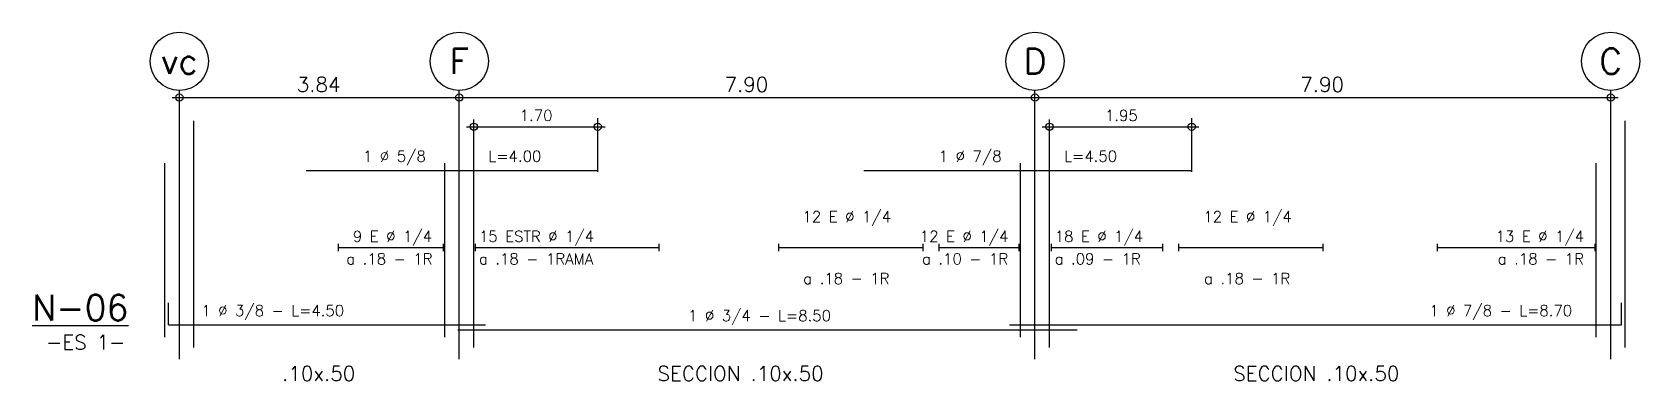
# Model space of a CAD drawing. Header units: millimetres. Extents: x 1 to 301, y -42 to 59.
# Drawn here: x 38.61 to 60.67, y 48.52 to 53.31 of the extents above; entities that cross this region are included whole.
import ezdxf
from ezdxf.enums import TextEntityAlignment as Align

# ---------------------------------------------------------------- set-up
doc = ezdxf.new("R2010")
doc.units = ezdxf.units.MM
doc.header["$LTSCALE"] = 0.0003
doc.header["$PDMODE"] = 34
doc.header["$PDSIZE"] = 0.1
doc.layers.add('SIM-ACHURADOS', color=8, linetype='Continuous')
doc.styles.add('P140', font='SIMPLEX', dxfattribs={"height": 0.35})
doc.styles.add('P60', font='SIMPLEX', dxfattribs={"height": 0.16})
doc.styles.add('P80', font='SIMPLEX', dxfattribs={"height": 0.2})

msp = doc.modelspace()

# ---------------------------------------------------------------- texts
at = {"layer": 'SIM-ACHURADOS', "style": 'P140'}
for s, p in [('vc', (40.628, 52.915)), ('F', (44.468, 52.915)), ('D', (52.368, 52.915)), ('C', (60.268, 52.915))]:
    msp.add_text(s, height=0.35, dxfattribs=at).set_placement(p, align=Align.MIDDLE)
at = {"layer": 'SIM-ACHURADOS'}
for s, height, style, p in [('3.84', 0.2, 'P80', (42.238, 52.495)), ('7.90', 0.2, 'P80', (48.108, 52.495)), ('7.90', 0.2, 'P80', (56.008, 52.495)), ('1.70', 0.15, 'P60', (45.298, 52.095)), ('1.95', 0.15, 'P60', (53.328, 52.095)), ('1 %%c 5/8', 0.15, 'P60', (43.148, 51.535)), ('L=4.00', 0.15, 'P60', (44.868, 51.535)), ('1 %%c 7/8', 0.15, 'P60', (51.048, 51.535)), ('L=4.50', 0.15, 'P60', (52.768, 51.535)), ('12 E %%c 1/4', 0.15, 'P60', (49.178, 50.705)), ('12 E %%c 1/4', 0.15, 'P60', (54.678, 50.705)), ('9 E %%c 1/4', 0.15, 'P60', (43.008, 50.435)), ('15 ESTR %%c 1/4', 0.15, 'P60', (44.738, 50.435)), ('12 E %%c 1/4', 0.15, 'P60', (50.788, 50.435)), ('18 E %%c 1/4', 0.15, 'P60', (52.638, 50.435)), ('13 E %%c 1/4', 0.15, 'P60', (58.688, 50.435)), ('a .18 - 1R', 0.15, 'P60', (42.918, 50.125)), ('a .18 - 1RAMA', 0.15, 'P60', (44.738, 50.125)), ('a .10 - 1R', 0.15, 'P60', (50.818, 50.125)), ('a .09 - 1R', 0.15, 'P60', (52.638, 50.125)), ('a .18 - 1R', 0.15, 'P60', (58.718, 50.125)), ('a .18 - 1R', 0.15, 'P60', (49.188, 49.855)), ('a .18 - 1R', 0.15, 'P60', (54.688, 49.855)), ('1 %%c 3/8 - L=4.50', 0.15, 'P60', (40.928, 49.415)), ('1 %%c 3/4 - L=8.50', 0.15, 'P60', (47.608, 49.345)), ('1 %%c 7/8 - L=8.70', 0.15, 'P60', (57.778, 49.415)), ('-ES 1-', 0.2, 'P80', (38.798, 48.955)), ('.10x.50', 0.2, 'P80', (42.038, 48.525)), ('SECCION .10x.50', 0.2, 'P80', (47.188, 48.525)), ('SECCION .10x.50', 0.2, 'P80', (55.088, 48.525))]:
    msp.add_text(s, height=height, dxfattribs=dict(at, style=style)).set_placement(p)
at = {"layer": 'SIM-ACHURADOS', "style": 'P140'}
msp.add_text('%%UN-06', height=0.35, dxfattribs=at).set_placement((39.928, 49.355), align=Align.RIGHT)

# ---------------------------------------------------------------- linework, layer by layer
at = {"layer": 'SIM-ACHURADOS'}
for p, q in [((40.628, 48.825), (40.628, 52.515)), ((44.468, 48.825), (44.468, 52.515)), ((52.368, 48.825), (52.368, 52.515)), ((60.268, 48.825), (60.268, 52.515)), ((40.628, 52.415), (60.268, 52.415)), ((40.828, 48.985), (40.828, 52.095)), ((44.668, 48.985), (44.668, 52.095)), ((46.368, 51.395), (46.368, 52.135)), ((52.568, 48.985), (52.568, 52.095)), ((54.518, 51.395), (54.518, 52.135)), ((60.468, 48.985), (60.468, 52.095)), ((44.668, 52.015), (46.368, 52.015)), ((52.568, 52.015), (54.518, 52.015)), ((40.428, 49.125), (40.428, 51.515)), ((42.368, 51.415), (46.368, 51.415)), ((44.268, 49.125), (44.268, 51.515)), ((50.018, 51.415), (54.518, 51.415)), ((52.168, 49.125), (52.168, 51.515)), ((60.068, 49.125), (60.068, 51.515)), ((42.808, 50.405), (42.808, 50.305)), ((42.808, 50.355), (44.248, 50.355)), ((44.248, 50.405), (44.248, 50.305)), ((44.688, 50.405), (44.688, 50.305)), ((44.688, 50.355), (47.208, 50.355)), ((47.208, 50.405), (47.208, 50.305)), ((48.848, 50.405), (48.848, 50.305)), ((48.848, 50.355), (50.828, 50.355)), ((50.828, 50.405), (50.828, 50.305)), ((51.048, 50.405), (51.048, 50.305)), ((51.048, 50.355), (52.148, 50.355)), ((52.148, 50.405), (52.148, 50.305)), ((52.588, 50.405), (52.588, 50.305)), ((52.588, 50.355), (54.118, 50.355)), ((54.118, 50.405), (54.118, 50.305)), ((54.338, 50.405), (54.338, 50.305)), ((54.338, 50.355), (56.318, 50.355)), ((56.318, 50.405), (56.318, 50.305)), ((57.888, 50.405), (57.888, 50.305)), ((57.888, 50.355), (60.048, 50.355)), ((60.048, 50.405), (60.048, 50.305)), ((40.478, 49.295), (40.478, 49.595)), ((60.418, 49.295), (60.418, 49.595)), ((40.478, 49.295), (44.828, 49.295)), ((44.448, 49.225), (52.948, 49.225)), ((52.018, 49.295), (60.418, 49.295))]:
    msp.add_line(p, q, dxfattribs=at)
for centre in [(40.628, 52.915), (44.468, 52.915), (52.368, 52.915), (60.268, 52.915)]:
    msp.add_circle(centre, 0.4, dxfattribs=at)
for p in [(40.628, 52.415), (44.468, 52.415), (52.368, 52.415), (60.268, 52.415), (44.668, 52.015), (46.368, 52.015), (52.568, 52.015), (54.518, 52.015)]:
    msp.add_point(p, dxfattribs=at)

msp.set_redraw_order([(e.dxf.handle, doc.entitydb.next_handle()) for e in msp.query("TEXT MTEXT ATTDEF DIMENSION ARC_DIMENSION")])  # texts and dimensions are drawn at this point

doc.saveas('drawing.dxf')
